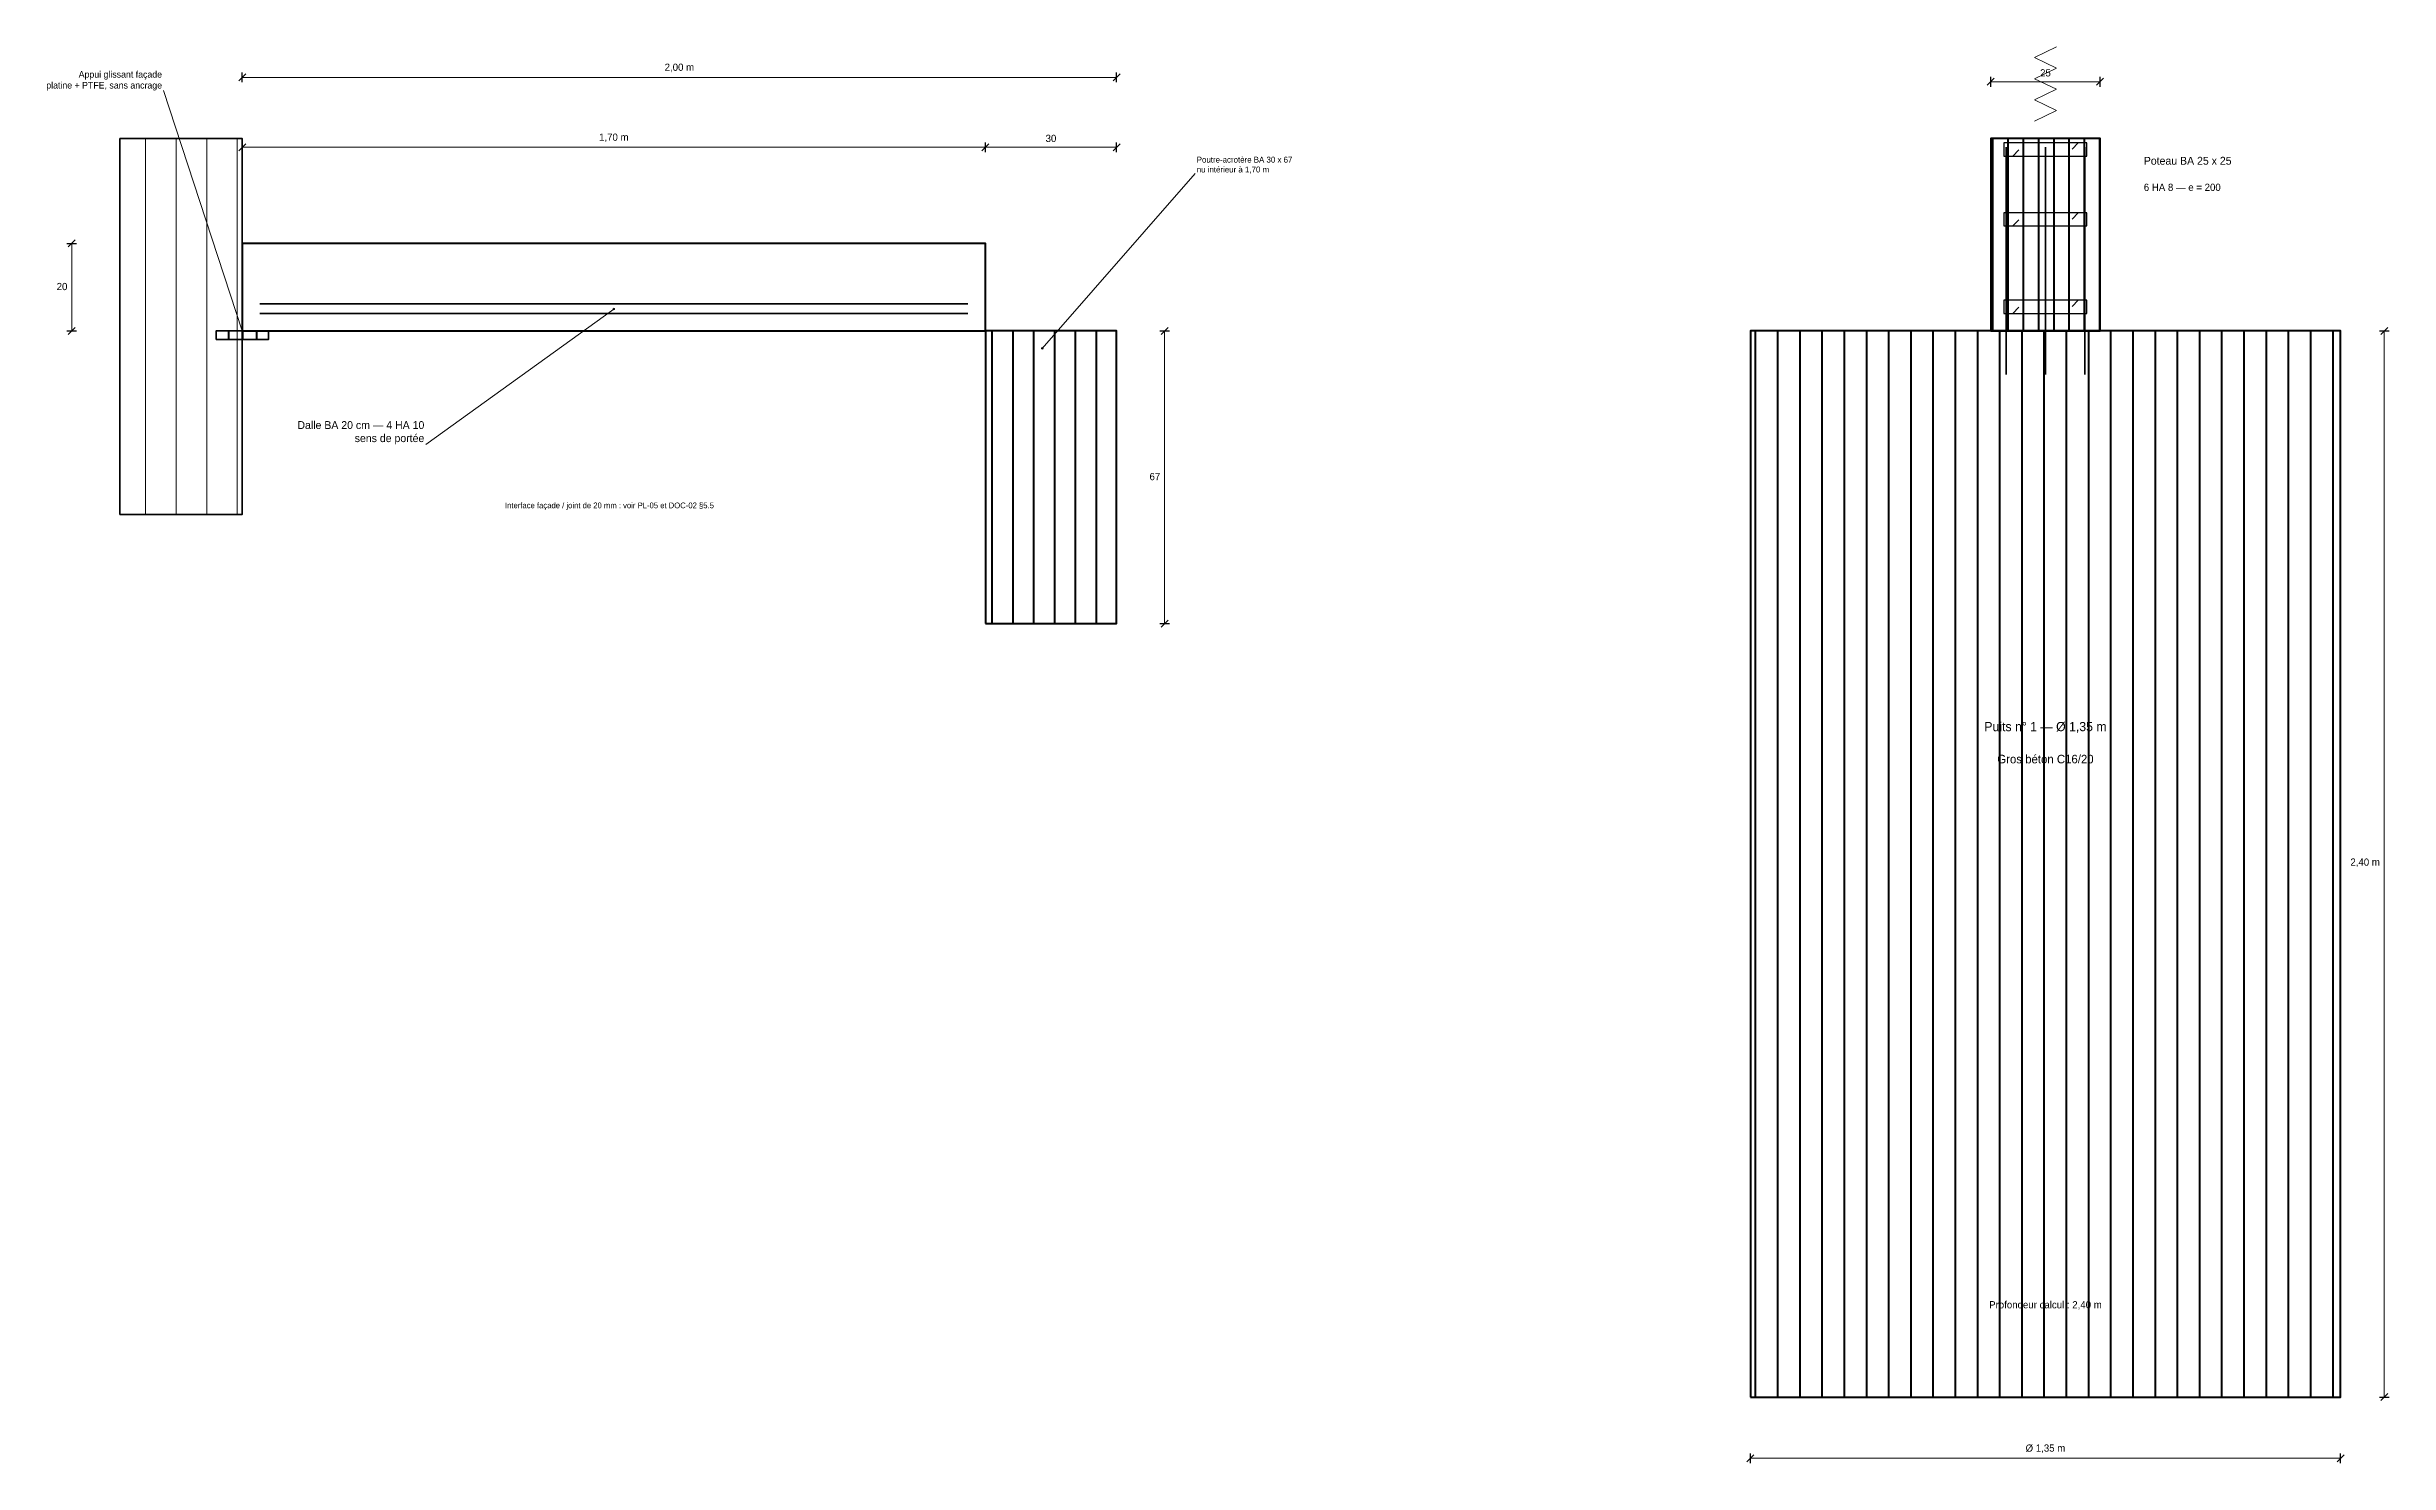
# Model space of a CAD drawing. Header units: centimetres. Extents: x -45 to 1744, y -489 to 84.
# Drawn here: x 955 to 1491, y -489 to -165 of the extents above; entities that cross this region are included whole.
import ezdxf

# ---------------------------------------------------------------- set-up
doc = ezdxf.new("R2010")
doc.units = ezdxf.units.CM
for name, color, linetype, lineweight in [('STR_ACIER_PROFILS', 6, 'CONTINUOUS', 50), ('STR_COFFRAGE_BA', 6, 'CONTINUOUS', 50), ('STR_COTATIONS_TEXTES', 7, 'CONTINUOUS', 25), ('STR_EXISTANT', 7, 'CONTINUOUS', 18), ('STR_FERRAILLAGE', 6, 'CONTINUOUS', 40)]:
    doc.layers.add(name, color=color, linetype=linetype, lineweight=lineweight)

msp = doc.modelspace()

# ---------------------------------------------------------------- texts
at = {"layer": 'STR_COTATIONS_TEXTES'}
for s, insert, char_height, attachment_point in [('Appui glissant façade\\Pplatine + PTFE, sans ancrage', (981.65, -175), 1.5, 9), ('2,00 m', (1100, -170.8), 1.65, 8), ('25', (1412.5, -171.8), 1.65, 8), ('1,70 m', (1085, -186.8), 1.65, 8), ('30', (1185, -186.8), 1.65, 8), ('Poutre-acrotère BA 30 x 67\\Pnu intérieur à 1,70 m', (1218.35, -194), 1.35, 7), ('Poteau BA 25 x 25', (1435, -192), 1.8, 7), ('6 HA 8 — e = 200', (1435, -198), 1.65, 7), ('20', (960, -220.7), 1.65, 9), ('Dalle BA 20 cm — 4 HA 10\\Psens de portée', (1041.65, -256), 1.8, 9), ('67', (1210, -264.2), 1.65, 9), ('Interface façade / joint de 20 mm : voir PL-05 et DOC-02 §5.5', (1084, -271), 1.3125, 8), ('Puits n° 1 — Ø 1,35 m', (1412.5, -322), 2.1, 8), ('Gros béton C16/20', (1412.5, -329), 1.95, 8), ('2,40 m', (1489, -352.7), 1.65, 9), ('Profondeur calcul : 2,40 m', (1412.5, -454), 1.65, 8), ('Ø 1,35 m', (1412.5, -486.8), 1.65, 8)]:
    msp.add_mtext(s, dxfattribs=dict(at, insert=insert, char_height=char_height, attachment_point=attachment_point))

# ---------------------------------------------------------------- hatches: boundary and pattern name
at = {"layer": 'STR_ACIER_PROFILS'}
h = msp.add_hatch(dxfattribs=at)
h.set_pattern_fill('ANSI31', angle=45)
h.paths.add_polyline_path([(994, -232), (1006, -232), (1006, -230), (994, -230)])
at = {"layer": 'STR_COFFRAGE_BA'}
h = msp.add_hatch(dxfattribs=at)
h.set_pattern_fill('ANSI31', scale=1.1, angle=45)
h.paths.add_polyline_path([(1400, -230), (1425, -230), (1425, -186), (1400, -186)])
h = msp.add_hatch(dxfattribs=at)
h.set_pattern_fill('ANSI31', scale=1.5, angle=45)
h.paths.add_polyline_path([(1170, -297), (1200, -297), (1200, -230), (1170, -230)])
h = msp.add_hatch(dxfattribs=at)
h.set_pattern_fill('ANSI31', scale=1.6, angle=45)
h.paths.add_polyline_path([(1345, -474), (1480, -474), (1480, -230), (1345, -230)])
at = {"layer": 'STR_EXISTANT'}
h = msp.add_hatch(dxfattribs=at)
h.set_pattern_fill('ANSI31', scale=2.2, angle=45)
h.paths.add_polyline_path([(972, -272), (1000, -272), (1000, -186), (972, -186)])

# ---------------------------------------------------------------- linework, layer by layer
at = {"layer": 'STR_ACIER_PROFILS', "lineweight": 35}
msp.add_lwpolyline([(994, -232), (1006, -232), (1006, -230), (994, -230), (994, -232)], dxfattribs=at)
at = {"layer": 'STR_COFFRAGE_BA', "lineweight": 50}
for points in [[(1400, -230), (1425, -230), (1425, -186), (1400, -186), (1400, -230)], [(1000, -230), (1170, -230), (1170, -210), (1000, -210), (1000, -230)], [(1170, -297), (1200, -297), (1200, -230), (1170, -230), (1170, -297)], [(1345, -474), (1480, -474), (1480, -230), (1345, -230), (1345, -474)]]:
    msp.add_lwpolyline(points, dxfattribs=at)
at = {"layer": 'STR_COTATIONS_TEXTES', "lineweight": 25}
for p, q in [((999.2, -172.8), (1000.8, -171.2)), ((1000, -173.12), (1000, -170.88)), ((1199.2, -172.8), (1200.8, -171.2)), ((1200, -173.12), (1200, -170.88)), ((1399.2, -173.8), (1400.8, -172.2)), ((1400, -174.12), (1400, -171.88)), ((1424.2, -173.8), (1425.8, -172.2)), ((1425, -174.12), (1425, -171.88)), ((999.2, -188.8), (1000.8, -187.2)), ((1000, -189.12), (1000, -186.88)), ((1169.2, -188.8), (1170.8, -187.2)), ((1169.2, -188.8), (1170.8, -187.2)), ((1170, -189.12), (1170, -186.88)), ((1170, -189.12), (1170, -186.88)), ((1199.2, -188.8), (1200.8, -187.2)), ((1200, -189.12), (1200, -186.88)), ((959.88, -210), (962.12, -210)), ((960.2, -210.8), (961.8, -209.2)), ((959.88, -230), (962.12, -230)), ((960.2, -230.8), (961.8, -229.2)), ((1209.88, -230), (1212.12, -230)), ((1210.2, -230.8), (1211.8, -229.2)), ((1488.88, -230), (1491.12, -230)), ((1489.2, -230.8), (1490.8, -229.2)), ((1209.88, -297), (1212.12, -297)), ((1210.2, -297.8), (1211.8, -296.2)), ((1488.88, -474), (1491.12, -474)), ((1489.2, -474.8), (1490.8, -473.2)), ((1344.2, -488.8), (1345.8, -487.2)), ((1345, -489.12), (1345, -486.88)), ((1479.2, -488.8), (1480.8, -487.2)), ((1480, -489.12), (1480, -486.88))]:
    msp.add_line(p, q, dxfattribs=at)
at = {"layer": 'STR_COTATIONS_TEXTES', "lineweight": 18}
for p, q in [((1000, -230), (982, -175)), ((1000, -172), (1200, -172)), ((1400, -173), (1425, -173)), ((1000, -188), (1170, -188)), ((1170, -188), (1200, -188)), ((1183, -234), (1218, -194)), ((961, -230), (961, -210)), ((1085, -225), (1042, -256)), ((1211, -297), (1211, -230)), ((1490, -474), (1490, -230)), ((1345, -488), (1480, -488))]:
    msp.add_line(p, q, dxfattribs=at)
msp.add_lwpolyline([(1410, -182), (1415, -179.57), (1410, -177.14), (1415, -174.71), (1410, -172.29), (1415, -169.86), (1410, -167.43), (1415, -165)], dxfattribs=at)
for centre in [(1085, -225), (1000, -230), (1183, -234)]:
    msp.add_circle(centre, 0.18, dxfattribs=at)
at = {"layer": 'STR_EXISTANT', "lineweight": 35}
msp.add_lwpolyline([(972, -272), (1000, -272), (1000, -186), (972, -186), (972, -272)], dxfattribs=at)
at = {"layer": 'STR_FERRAILLAGE', "lineweight": 25}
for p, q in [((1420, -187), (1418.59, -188.41)), ((1405, -190), (1406.41, -188.59)), ((1420, -203), (1418.59, -204.41)), ((1405, -206), (1406.41, -204.59)), ((1405, -226), (1406.41, -224.59)), ((1420, -223), (1418.59, -224.41))]:
    msp.add_line(p, q, dxfattribs=at)
at = {"layer": 'STR_FERRAILLAGE', "lineweight": 35}
for p, q in [((1403.5, -240), (1403.5, -188)), ((1412.5, -240), (1412.5, -188)), ((1421.5, -240), (1421.5, -188)), ((1004, -223.8), (1166, -223.8)), ((1004, -226), (1166, -226))]:
    msp.add_line(p, q, dxfattribs=at)
at = {"layer": 'STR_FERRAILLAGE', "lineweight": 25}
for points in [[(1403, -190), (1422, -190), (1422, -187), (1403, -187), (1403, -190)], [(1403, -206), (1422, -206), (1422, -203), (1403, -203), (1403, -206)], [(1403, -226), (1422, -226), (1422, -223), (1403, -223), (1403, -226)]]:
    msp.add_lwpolyline(points, dxfattribs=at)

msp.set_redraw_order([(e.dxf.handle, doc.entitydb.next_handle()) for e in msp.query("TEXT MTEXT ATTDEF DIMENSION ARC_DIMENSION")])  # texts and dimensions are drawn at this point

doc.saveas('drawing.dxf')
